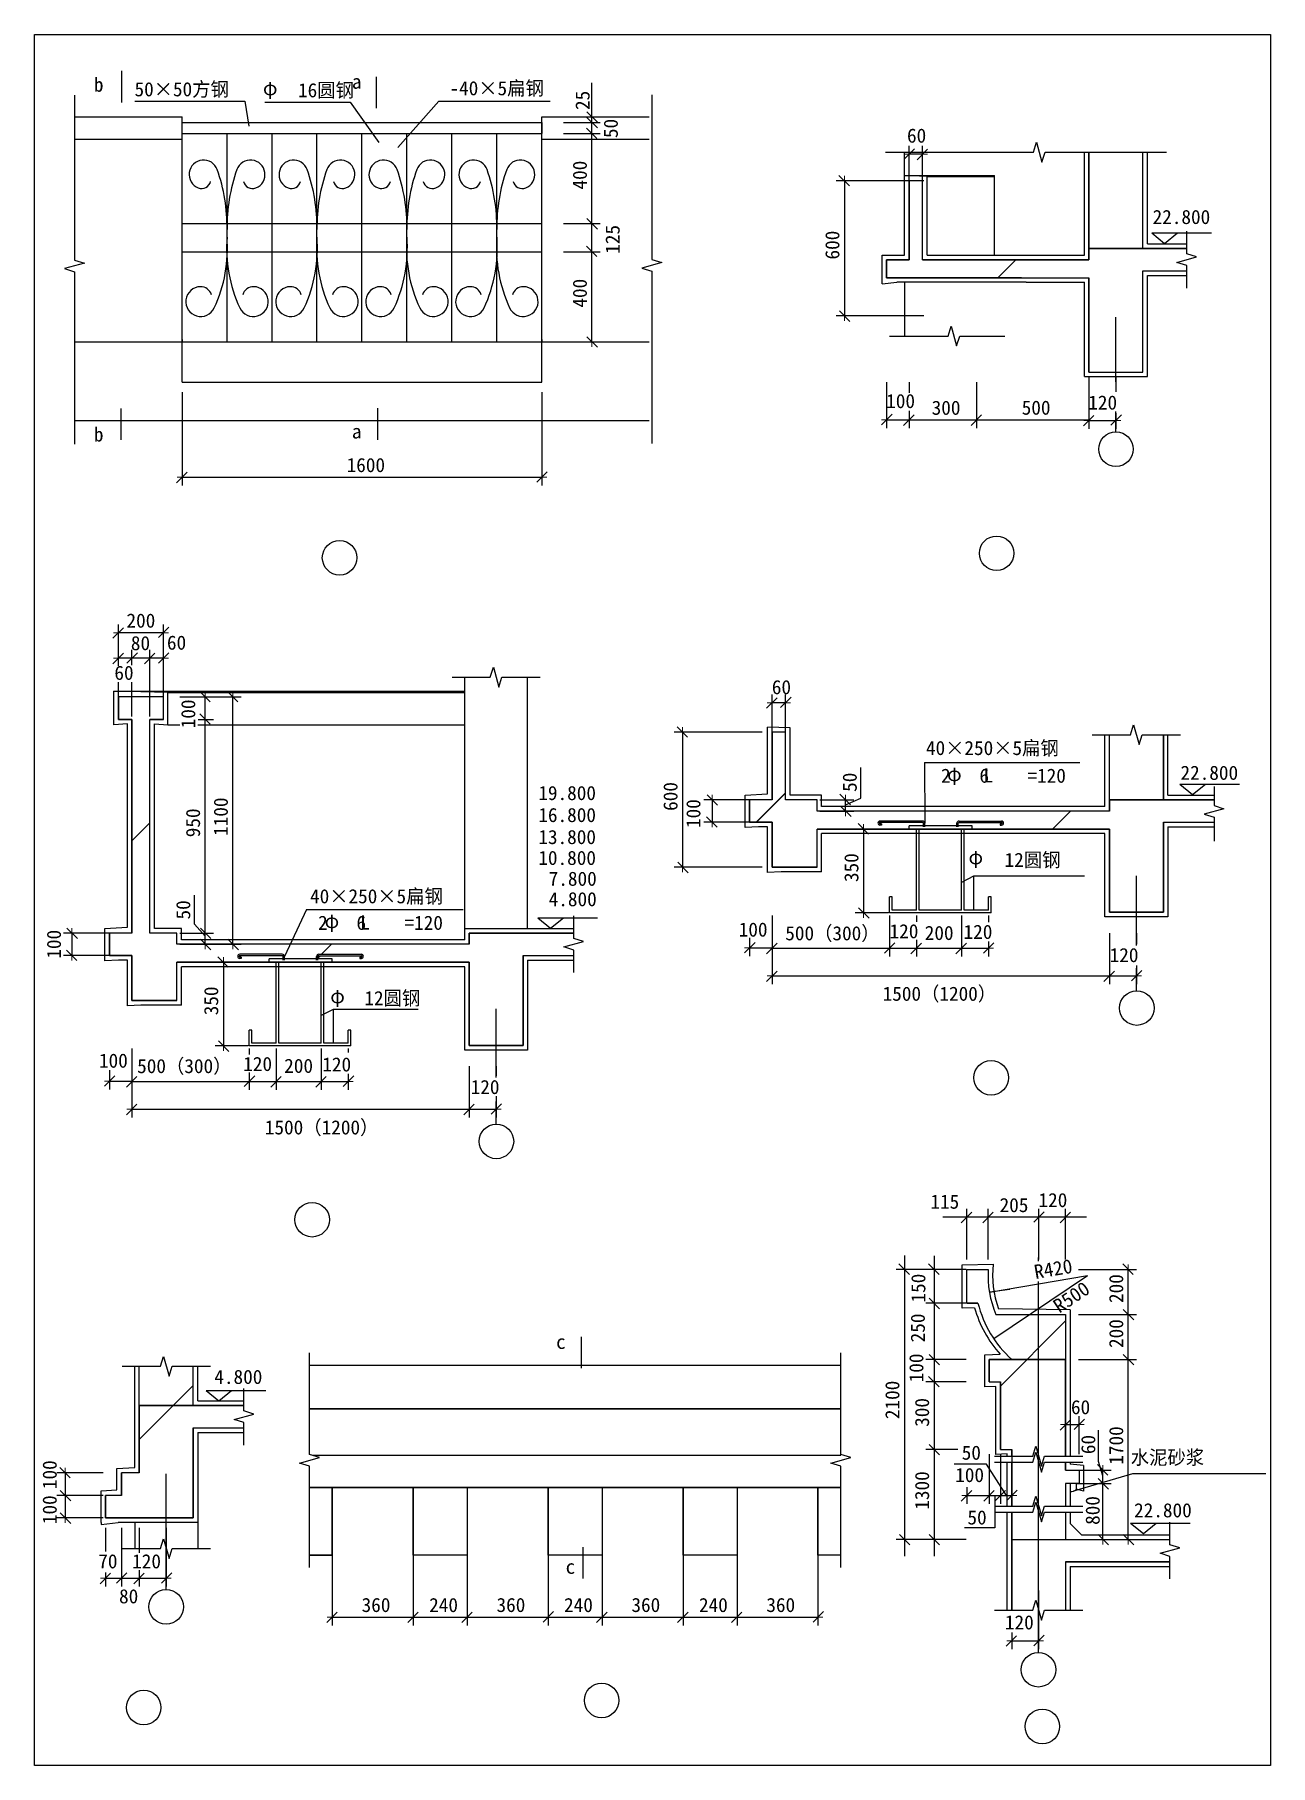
# Model space of a CAD drawing. Header units: metres. Extents: x 71037 to 108135, y -8335 to 43599.
import ezdxf

# ---------------------------------------------------------------- set-up
doc = ezdxf.new("R2010")
doc.units = ezdxf.units.M
for name, color, linetype in [('OTHER', 7, 'Continuous'), ('PUB_DIM', 3, 'Continuous'), ('Q', 4, 'Continuous')]:
    doc.layers.add(name, color=color, linetype=linetype)
pattern_1 = [(45, (0, 0), (-4546.03, 4546.03), [])]

msp = doc.modelspace()

# ---------------------------------------------------------------- texts
at = {"layer": 'PUB_DIM'}
for s, p in [('50×50方钢', (74036.41, 41748.46)), ('   16圆钢', (78079.73, 41718.76)), ('-40×5扁钢', (83491.29, 41779.47)), ('60', (97226.08, 40357.96)), ('100', (96601.26, 32392.24)), ('120', (102667.37, 32347.05)), ('300', (97965.94, 32191.73)), ('500', (100669.28, 32194.33)), ('1600', (80403.73, 30472.41)), ('200', (73795.06, 25805.08)), ('80', (73927.28, 25128.4)), ('60', (75010.32, 25143.86)), ('60', (73431.98, 24238.06)), ('60', (93167.93, 23808.07)), ('40×250×5扁钢', (97795.85, 21981.54)), ('2   6    =120', (98246.16, 21150.7)), ('L', (99522.58, 21158.85)), ('   12圆钢', (99289.65, 18624.51)), ('40×250×5扁钢', (79306.12, 17533.18)), ('2   6    =120', (79545.67, 16736.97)), ('L', (80811, 16745.71)), ('100', (92174.71, 16533.62)), ('500（300）', (93571.47, 16422.92)), ('120', (96702.74, 16483.25)), ('200', (97759, 16433.18)), ('120', (98923.75, 16464.64)), ('120', (103309.12, 15768.16)), ('1500（1200）', (96493.91, 14608.54)), ('   12圆钢', (80071.08, 14475.46)), ('100', (72969.75, 12600.45)), ('500（300）', (74115.53, 12437.44)), ('120', (77300.3, 12501.21)), ('200', (78530.04, 12444.85)), ('120', (79674.15, 12486.38)), ('120', (84127.49, 11809.04)), ('1500（1200）', (77948.49, 10597.68)), ('115', (97927.96, 8368.66)), ('205', (100005.29, 8267.14)), ('60', (102148.44, 2202.68)), ('50', (98868.61, 837.45)), ('水泥砂浆', (103941.89, 695.94)), ('100', (98672.98, 166.6)), ('50', (99040.13, -1106.9)), ('70', (72948.31, -2422.43)), ('120', (73965.81, -2422.43)), ('80', (73572.33, -3472.11)), ('360', (80853.47, -3732.36)), ('240', (82881.84, -3734.09)), ('360', (84903.28, -3732.36)), ('240', (86931.65, -3734.09)), ('360', (88953.08, -3732.36)), ('240', (90981.46, -3734.09)), ('360', (93002.89, -3732.36)), ('120', (100165.13, -4254.46))]:
    msp.add_text(s, height=424).set_placement(p)
for s, rotation, p in [('25', 90, (87697.87, 41337.84)), ('50', 90, (88544.46, 40495.18)), ('400', 90, (87615.61, 38950.77)), ('125', 90, (88599.44, 37023.7)), ('600', 90, (95195.56, 36850.79)), ('400', 90, (87615.61, 35407.19)), ('100', 90, (75859.56, 22784.47)), ('50', 90, (95716.84, 20876.72)), ('600', 90, (90336.64, 20306.11)), ('950', 90, (76003.15, 19514.91)), ('1100', 90, (76837.84, 19555.33)), ('100', 90, (91023.92, 19792.34)), ('350', 90, (95767.42, 18170.62)), ('50', 90, (75710.23, 17046.91)), ('100', 90, (71828.26, 15871.98)), ('350', 90, (76548.86, 14172.45)), ('120', 360, (101173.13, 8416.37)), ('150', 90, (97777.09, 5553.9)), ('200', 90, (103716.29, 5539.47)), ('250', 90, (97761.61, 4358.27)), ('200', 90, (103716.29, 4189.53)), ('100', 90, (97716.92, 3158.87)), ('2100', 90, (96996.63, 2054.5)), ('300', 90, (97888.68, 1823.67)), ('1700', 90, (103716.29, 686.37)), ('60', 90, (102878.08, 1004.16)), ('100', 90, (71700.07, -45.93)), ('1300', 90, (97888.68, -663.57)), ('100', 90, (71700.07, -1096.67)), ('800', 90, (103009.25, -1118.75))]:
    msp.add_text(s, height=424, rotation=rotation).set_placement(p)
for s, p in [('b', (72817.15, 41885.87)), ('a', (80562.55, 41976.55)), ('22.800', (104598.21, 37916.26)), ('b', (72817.15, 31389.77)), ('a', (80562.55, 31480.45)), ('22.800', (105435.47, 21238.26)), ('19.800', (86158.58, 20630.65)), ('16.800', (86158.58, 19971.51)), ('13.800', (86158.58, 19310.63)), ('10.800', (86158.58, 18684.54)), ('7.800', (86469.84, 18059.39)), ('4.800', (86469.84, 17445.16)), ('c', (86691.77, 4161.92)), ('4.800', (76431.94, 3111.65)), ('22.800', (104043.34, -891.4)), ('c', (86977.71, -2586.24))]:
    msp.add_text(s, height=424, dxfattribs=at).set_placement(p)
for s, rotation, p in [('R420', 9.57, (101082.25, 6258.73)), ('R500', 33.84, (101799.52, 5220.62))]:
    msp.add_text(s, height=424, rotation=rotation, dxfattribs=at).set_placement(p)
at = {"layer": 'Q'}
for p in [(77891.49, 41780.75), (98430, 21199.59), (99072.76, 18705.54), (79743.03, 16790.14), (79912.79, 14535.04)]:
    msp.add_text('φ', height=424, dxfattribs=at).set_placement(p)

# ---------------------------------------------------------------- blocks, each defined once
blk = doc.blocks.new('_DIMX')
at = {"lineweight": 15}
blk.add_line((-150, 0), (150, 0), dxfattribs=at)
blk.add_lwpolyline([(-149.21, -148.17), (164.33, 165.67)])

# ---------------------------------------------------------------- hatches: boundary and pattern name
h = msp.add_hatch()
h.set_pattern_fill('AN33C', scale=2024.9)
h.set_pattern_definition(pattern_1)
h.paths.add_polyline_path([(104308.7, 36508.78), (105622.44, 36508.78), (105622.44, 36670.77), (105325.45, 36765.27), (105919.42, 36927.26), (105622.44, 37021.76), (105622.44, 37183.75), (102688.77, 37183.75), (102688.77, 36846.26), (97694.01, 36846.26), (97694.01, 39208.65), (97289.03, 39208.65), (97289.03, 36846.26), (96614.06, 36846.26), (96614.06, 36306.29), (99313.93, 36306.29), (100663.87, 36306.29), (102688.77, 36306.29), (102688.77, 33471.42), (104308.7, 33471.42)])
h = msp.add_hatch()
h.set_pattern_fill('ANSI31', scale=5400)
h.paths.add_polyline_path([(102688.77, 33471.42), (104308.7, 33471.42), (104308.7, 36508.78), (105622.44, 36508.78), (105622.44, 36670.77), (105325.45, 36765.27), (105919.42, 36927.26), (105622.44, 37021.76), (105622.44, 37183.75), (102688.77, 37183.75), (102688.77, 36846.26), (97694.01, 36846.26), (97694.01, 39208.65), (97289.03, 39208.65), (97289.03, 36846.26), (96614.06, 36846.26), (96614.06, 36306.29), (99313.93, 36306.29), (100663.87, 36306.29), (102688.77, 36306.29)])
h = msp.add_hatch()
h.set_pattern_fill('AN33C', scale=2024.9)
h.set_pattern_definition(pattern_1)
h.paths.add_polyline_path([(75307.85, 16303.41), (75307.85, 16640.89), (74497.89, 16640.89), (74497.89, 23053.09), (74902.87, 23053.09), (74902.87, 23728.06), (73552.93, 23728.06), (73552.93, 23053.09), (73957.91, 23053.09), (73957.91, 16640.89), (73282.95, 16640.89), (73282.95, 15965.93), (73957.91, 15965.93), (73957.91, 14615.99), (75307.85, 14615.99), (75307.85, 15763.44), (78073.66, 15763.44), (78073.66, 15862.29), (78498.18, 15862.29), (78498.18, 15934.85, 0.41), (78471.19, 15961.85), (77194.85, 15961.85, 1), (77194.85, 15921.35), (77240.84, 15921.35), (77240.84, 15880.85), (77194.85, 15880.85, -1), (77194.85, 16002.34), (78471.19, 16002.34, -0.41), (78538.68, 15934.85), (78798.37, 16303.41)])
h.paths.add_polyline_path([(84082.43, 15763.44), (84082.43, 13266.05), (85702.36, 13266.05), (85702.36, 15965.93), (87220.11, 15965.93), (87220.11, 16127.92), (86923.13, 16222.41), (87517.1, 16384.41), (87220.11, 16478.9), (87220.11, 16640.89), (84082.43, 16640.89), (84082.43, 16303.41), (78798.37, 16303.41), (78538.68, 15934.85), (78538.68, 15862.29), (79502.95, 15862.29), (79502.95, 15934.85, -0.41), (79570.44, 16002.34), (80846.77, 16002.34, -1), (80846.77, 15880.85), (80800.79, 15880.85), (80800.79, 15921.35), (80846.77, 15921.35, 1), (80846.77, 15961.85), (79570.44, 15961.85, 0.41), (79543.44, 15934.85), (79543.44, 15862.29), (79967.97, 15862.29), (79967.97, 15763.44)])
h = msp.add_hatch()
h.set_pattern_fill('ANSI31', scale=5400)
h.paths.add_polyline_path([(84082.43, 16640.89), (84082.43, 16303.41), (78798.37, 16303.41), (78538.68, 15934.85), (78538.68, 15862.29), (79502.95, 15862.29), (79502.95, 15934.85, -0.41), (79570.44, 16002.34), (80846.77, 16002.34, -1), (80846.77, 15880.85), (80800.79, 15880.85), (80800.79, 15921.35), (80846.77, 15921.35, 1), (80846.77, 15961.85), (79570.44, 15961.85, 0.41), (79543.44, 15934.85), (79543.44, 15862.29), (79967.97, 15862.29), (79967.97, 15763.44), (84082.43, 15763.44), (84082.43, 13266.05), (85702.36, 13266.05), (85702.36, 15965.93), (87220.11, 15965.93), (87220.11, 16127.92), (86923.13, 16222.41), (87517.1, 16384.41), (87220.11, 16478.9), (87220.11, 16640.89)])
h.paths.add_polyline_path([(78073.66, 15763.44), (78073.66, 15862.29), (78498.18, 15862.29), (78498.18, 15934.85, 0.41), (78471.19, 15961.85), (77194.85, 15961.85, 1), (77194.85, 15921.35), (77240.84, 15921.35), (77240.84, 15880.85), (77194.85, 15880.85, -1), (77194.85, 16002.34), (78471.19, 16002.34, -0.41), (78538.68, 15934.85), (78798.37, 16303.41), (75307.85, 16303.41), (75307.85, 16640.89), (74497.89, 16640.89), (74497.89, 23053.09), (74902.87, 23053.09), (74902.87, 23728.06), (73552.93, 23728.06), (73552.93, 23053.09), (73957.91, 23053.09), (73957.91, 16640.89), (73282.95, 16640.89), (73282.95, 15965.93), (73957.91, 15965.93), (73957.91, 14615.99), (75307.85, 14615.99), (75307.85, 15763.44)])
h = msp.add_hatch()
h.set_pattern_fill('ANSI31', scale=5400)
h.paths.add_polyline_path([(104920.92, 22591.7), (104286.45, 22591.7), (104191.95, 22294.71), (104029.96, 22888.69), (103935.47, 22591.7), (103301, 22591.7), (103301, 20639.07), (104920.92, 20639.07)])
h = msp.add_hatch()
h.set_pattern_fill('ANSI31', scale=5400)
h.paths.add_polyline_path([(103301, 17264.23), (104920.92, 17264.23), (104920.92, 19964.1), (106438.67, 19964.1), (106438.67, 20126.09), (106141.69, 20220.59), (106735.66, 20382.58), (106438.67, 20477.08), (106438.67, 20639.07), (103301, 20639.07), (103301, 20301.58), (97575.12, 20301.58), (97757.24, 19933.02), (97757.24, 19860.46), (98721.51, 19860.46), (98721.51, 19933.02, -0.41), (98789, 20000.52), (100065.33, 20000.52, -1), (100065.33, 19879.02), (100019.35, 19879.02), (100019.35, 19919.52), (100065.33, 19919.52, 1), (100065.33, 19960.02), (98789, 19960.02, 0.41), (98762, 19933.02), (98762, 19860.46), (99186.53, 19860.46), (99186.53, 19761.61), (103301, 19761.61)])
h.paths.add_polyline_path([(94526.41, 20301.58), (94526.41, 20639.07), (93581.46, 20639.07), (93581.46, 22663.97), (93176.48, 22663.97), (93176.48, 20639.07), (92501.51, 20639.07), (92501.51, 19964.1), (93176.48, 19964.1), (93176.48, 18614.16), (94526.41, 18614.16), (94526.41, 19761.61), (97292.22, 19761.61), (97292.22, 19860.46), (97716.75, 19860.46), (97716.75, 19933.02, 0.41), (97689.75, 19960.02), (96413.42, 19960.02, 1), (96413.42, 19919.52), (96459.4, 19919.52), (96459.4, 19879.02), (96413.42, 19879.02, -1), (96413.42, 20000.52), (97689.75, 20000.52, -0.16), (97730.75, 19986.64), (97575.12, 20301.58)])
h = msp.add_hatch()
h.set_pattern_fill('AN33C', scale=2024.9)
h.set_pattern_definition(pattern_1)
h.paths.add_polyline_path([(97575.12, 20301.58), (97757.24, 19933.02), (97757.24, 19860.46), (98721.51, 19860.46), (98721.51, 19933.02, -0.41), (98789, 20000.52), (100065.33, 20000.52, -1), (100065.33, 19879.02), (100019.35, 19879.02), (100019.35, 19919.52), (100065.33, 19919.52, 1), (100065.33, 19960.02), (98789, 19960.02, 0.41), (98762, 19933.02), (98762, 19860.46), (99186.53, 19860.46), (99186.53, 19761.61), (103301, 19761.61), (103301, 17264.23), (104920.92, 17264.23), (104920.92, 19964.1), (106438.67, 19964.1), (106438.67, 20126.09), (106141.69, 20220.59), (106735.66, 20382.58), (106438.67, 20477.08), (106438.67, 20639.07), (103301, 20639.07), (103301, 20301.58)])
h.paths.add_polyline_path([(94526.41, 20301.58), (94526.41, 20639.07), (93581.46, 20639.07), (93581.46, 22663.97), (93176.48, 22663.97), (93176.48, 20639.07), (92501.51, 20639.07), (92501.51, 19964.1), (93176.48, 19964.1), (93176.48, 18614.16), (94526.41, 18614.16), (94526.41, 19761.61), (97292.22, 19761.61), (97292.22, 19860.46), (97716.75, 19860.46), (97716.75, 19933.02, 0.41), (97689.75, 19960.02), (96413.42, 19960.02, 1), (96413.42, 19919.52), (96459.4, 19919.52), (96459.4, 19879.02), (96413.42, 19879.02, -1), (96413.42, 20000.52), (97689.75, 20000.52, -0.16), (97730.75, 19986.64), (97575.12, 20301.58)])
h = msp.add_hatch()
h.set_pattern_fill('ANSI31', scale=5400)
h.paths.add_polyline_path([(101178.49, 5196.58), (100910.03, 5196.58), (99828.58, 4471.48, 0.06), (100368.53, 3846.64), (101178.49, 3846.64)])
h.paths.add_polyline_path([(101988.46, 5196.58), (101178.49, 5196.58), (101178.49, 3846.64), (101988.46, 3846.64)])
h.paths.add_polyline_path([(100910.03, 5196.58), (99894.97, 5196.58, -0.12), (99664.54, 6546.51), (99018.6, 6546.51), (99018.6, 5534.06), (99356.08, 5534.06, 0.09), (99828.58, 4471.48)])
h.paths.add_polyline_path([(101178.49, 3846.64), (100368.53, 3846.64), (99693.56, 3846.64), (99693.56, 3171.67), (100031.05, 3171.67), (100031.05, 1146.77), (100368.53, 1146.77), (100368.53, 943.92), (101003, 943.92), (101097.5, 1240.91), (101178.49, 943.92)])
h.paths.add_polyline_path([(101988.46, 3846.64), (101178.49, 3846.64), (101178.49, 943.92), (101259.49, 646.94), (101353.99, 943.92), (101988.46, 943.92)])
h.paths.add_polyline_path([(102393.44, 525.4), (101988.46, 525.4), (101988.46, 763.53), (101353.99, 763.53), (101259.49, 466.54), (101178.49, 763.53), (101178.49, -552.3), (101259.49, -849.29), (101353.99, -552.3), (101988.46, -552.3), (101988.46, 120.42), (102393.44, 120.42)])
h.paths.add_polyline_path([(101178.49, 763.53), (101097.5, 1060.51), (101003, 763.53), (100368.53, 763.53), (100368.53, -552.3), (101003, -552.3), (101097.5, -255.32), (101178.49, -552.3)])
h.paths.add_polyline_path([(101988.46, -732.7), (101353.99, -732.7), (101259.49, -1029.68), (101178.49, -732.7), (101178.49, -1553.1), (101988.46, -1553.1)])
h.paths.add_polyline_path([(101178.49, -732.7), (101097.5, -435.71), (101003, -732.7), (100368.53, -732.7), (100368.53, -1553.1), (101178.49, -1553.1)])
h.paths.add_polyline_path([(101178.49, -1553.1), (100368.53, -1553.1), (100368.53, -3677.86), (101003, -3677.86), (101097.5, -3380.87), (101178.49, -3677.86)])
h.paths.add_polyline_path([(105415.08, -1809.59), (105118.1, -1715.1), (105118.1, -1553.1), (101178.49, -1553.1), (101178.49, -3677.86), (101259.49, -3974.84), (101353.99, -3677.86), (101988.46, -3677.86), (101988.46, -2228.07), (105118.1, -2228.07), (105118.1, -2066.08), (104821.11, -1971.58)])
h = msp.add_hatch()
h.set_pattern_fill('AN33C', scale=2024.9)
h.set_pattern_definition(pattern_1)
h.paths.add_polyline_path([(99664.54, 6546.51), (99018.6, 6546.51), (99018.6, 5534.06), (99356.08, 5534.06, 0.09), (99828.58, 4471.48), (100910.03, 5196.58), (99894.97, 5196.58, -0.12)])
h.paths.add_polyline_path([(101178.49, 5196.58), (100910.03, 5196.58), (99828.58, 4471.48, 0.06), (100368.53, 3846.64), (101178.49, 3846.64)])
h.paths.add_polyline_path([(101988.46, 5196.58), (101178.49, 5196.58), (101178.49, 3846.64), (101988.46, 3846.64)])
h.paths.add_polyline_path([(101988.46, -2228.07), (105118.1, -2228.07), (105118.1, -2066.08), (104821.11, -1971.58), (105415.08, -1809.59), (105118.1, -1715.1), (105118.1, -1553.1), (101178.49, -1553.1), (101178.49, -3677.86), (101259.49, -3974.84), (101353.99, -3677.86), (101988.46, -3677.86)])
h.paths.add_polyline_path([(101178.49, -1553.1), (100368.53, -1553.1), (100368.53, -3677.86), (101003, -3677.86), (101097.5, -3380.87), (101178.49, -3677.86)])
h = msp.add_hatch()
h.set_pattern_fill('ANSI31', scale=5400)
h.paths.add_polyline_path([(75800.91, -910.64), (75800.91, 1789.23), (77321.09, 1789.23), (77321.09, 1951.23), (77024.1, 2045.72), (77618.07, 2207.71), (77321.09, 2302.21), (77321.09, 2464.2), (74180.99, 2464.2), (74180.99, 439.3), (73641.02, 439.3), (73641.02, -235.67), (73168.54, -235.67), (73168.54, -910.64)])
h.paths.add_polyline_path([(75800.91, 2464.2), (75800.91, 3641.13), (75166.44, 3641.13), (75071.95, 3344.15), (74909.96, 3938.12), (74815.46, 3641.13), (74180.99, 3641.13), (74180.99, 2464.2)])
h = msp.add_hatch()
h.set_pattern_fill('AN33C', scale=2024.9)
h.set_pattern_definition(pattern_1)
h.paths.add_polyline_path([(75800.91, 1789.23), (77321.09, 1789.23), (77321.09, 1951.23), (77024.1, 2045.72), (77618.07, 2207.71), (77321.09, 2302.21), (77321.09, 2464.2), (74180.99, 2464.2), (74180.99, 439.3), (73641.02, 439.3), (73641.02, -235.67), (73168.54, -235.67), (73168.54, -910.64), (75800.91, -910.64)])

# ---------------------------------------------------------------- linework, layer by layer
for p, q in [((74046.92, 41602.27), (77346.2, 41602.27)), ((77346.2, 41602.27), (77468.82, 40851.77)), ((77947.12, 41572.58), (80506.66, 41572.58)), ((80506.66, 41572.58), (81370.71, 40360.21)), ((83167.38, 41602.27), (81944.08, 40211.84)), ((83167.38, 41602.27), (86516.07, 41602.27)), ((72243.3, 41135.55), (75464.39, 41135.55)), ((75464.39, 34385.87), (75464.39, 41135.55)), ((86263.88, 41135.55), (89484.97, 41135.55)), ((86263.88, 34385.87), (86263.88, 41135.55)), ((75464.39, 40966.8), (86263.88, 40966.8)), ((75464.39, 40629.32), (86263.88, 40629.32)), ((76814.32, 34385.87), (76814.32, 40629.32)), ((78164.26, 34385.87), (78164.26, 40629.32)), ((79514.2, 34385.87), (79514.2, 40629.32)), ((80864.13, 34385.87), (80864.13, 40629.32)), ((82214.07, 34385.87), (82214.07, 40629.32)), ((83564, 34385.87), (83564, 40629.32)), ((84913.94, 34385.87), (84913.94, 40629.32)), ((86263.88, 40966.8), (86263.88, 40629.32)), ((72243.3, 40460.58), (75464.39, 40460.58)), ((86263.88, 40460.58), (89484.97, 40460.58)), ((97154.04, 39367.11), (97154.04, 40049.84)), ((102553.78, 36981.26), (102553.78, 40049.84)), ((102688.77, 37183.75), (102688.77, 40049.84)), ((102688.77, 40049.84), (102688.77, 37183.75)), ((104308.7, 37183.75), (104308.7, 40049.84)), ((104308.7, 37183.75), (104308.7, 40049.84)), ((104443.69, 37318.74), (104443.69, 40049.84)), ((97154.04, 39367.11), (99853.91, 39367.11)), ((97829, 39343.65), (97154.04, 39367.11)), ((97154.04, 36981.26), (97154.04, 39367.11)), ((97694.01, 39208.65), (97289.03, 39208.65)), ((97289.03, 36846.26), (97289.03, 39208.65)), ((97694.01, 39208.65), (97289.03, 39208.65)), ((97289.03, 39208.65), (97289.03, 36846.26)), ((97694.01, 36846.26), (97694.01, 39208.65)), ((97694.01, 36846.26), (97694.01, 39208.65)), ((97829, 39343.65), (99853.91, 39343.65)), ((97829, 36981.26), (97829, 39343.65)), ((99853.91, 36981.26), (99853.91, 39367.11)), ((75464.39, 37929.45), (86263.88, 37929.45)), ((75464.39, 37085.74), (86263.88, 37085.74)), ((96479.07, 36981.26), (97154.04, 36981.26)), ((96479.07, 36120.51), (96479.07, 36981.26)), ((97829, 36981.26), (102553.78, 36981.26)), ((102553.78, 36981.26), (102553.78, 37183.75)), ((102688.77, 36846.26), (102688.77, 37183.75)), ((102688.77, 37183.75), (105622.44, 37183.75)), ((105622.44, 37183.75), (102688.77, 37183.75)), ((102688.77, 37183.75), (102688.77, 36846.26)), ((104443.69, 37318.74), (105622.44, 37318.74)), ((96614.06, 36846.26), (97289.03, 36846.26)), ((96614.06, 36306.29), (96614.06, 36846.26)), ((97289.03, 36846.26), (96614.06, 36846.26)), ((96614.06, 36846.26), (96614.06, 36306.29)), ((97694.01, 36846.26), (102688.77, 36846.26)), ((102688.77, 36846.26), (97694.01, 36846.26)), ((104308.7, 36508.78), (105622.44, 36508.78)), ((104308.7, 33471.42), (104308.7, 36508.78)), ((104308.7, 33471.42), (104308.7, 36508.78)), ((104308.7, 36508.78), (105622.44, 36508.78)), ((104443.69, 36373.79), (105622.44, 36373.79)), ((104443.69, 33336.43), (104443.69, 36373.79)), ((96479.07, 36120.51), (96924.38, 36171.3)), ((99313.93, 36306.29), (96614.06, 36306.29)), ((96614.06, 36306.29), (99313.93, 36306.29)), ((100798.86, 36171.3), (96924.38, 36171.3)), ((97154.04, 36171.3), (97154.04, 36121.37)), ((97154.04, 36121.37), (97154.04, 34570.14)), ((100663.87, 36306.29), (99313.93, 36306.29)), ((99313.93, 36306.29), (99313.93, 36306.29)), ((99313.93, 36306.29), (100663.87, 36306.29)), ((100663.87, 36306.29), (100663.87, 36306.29)), ((100663.87, 36306.29), (102688.77, 36306.29)), ((100663.87, 36306.29), (100663.87, 36306.29)), ((100663.87, 36306.29), (102688.77, 36306.29)), ((100798.86, 36171.3), (100798.86, 36171.3)), ((100798.86, 36171.3), (102553.78, 36171.3)), ((102553.78, 33336.43), (102553.78, 36171.3)), ((102688.77, 33471.42), (102688.77, 36306.29)), ((102688.77, 36306.29), (102688.77, 33471.42)), ((103498.74, 33180.63), (103498.74, 35119.38)), ((72243.3, 34385.87), (89484.97, 34385.87)), ((75464.39, 34448.24), (75464.39, 34385.87)), ((75464.39, 33170.92), (75464.39, 34385.87)), ((86263.88, 34448.24), (86263.88, 34385.87)), ((86263.88, 33170.92), (86263.88, 34385.87)), ((102553.78, 33336.43), (104443.69, 33336.43)), ((102688.77, 33471.42), (104308.7, 33471.42)), ((102688.77, 33471.42), (104308.7, 33471.42)), ((75464.39, 33170.92), (86263.88, 33170.92)), ((103498.74, 31667.53), (103498.74, 32295.25)), ((72243.3, 32023.48), (89484.97, 32023.48)), ((73417.94, 23895.58), (83947.44, 23895.58)), ((75037.86, 23863.05), (73417.94, 23895.58)), ((73417.94, 22892.54), (73417.94, 23895.58)), ((83947.44, 16775.89), (83947.44, 24319.3)), ((85837.35, 16775.89), (85837.35, 24319.3)), ((73552.93, 23053.09), (73552.93, 23728.06)), ((74902.87, 23728.06), (73552.93, 23728.06)), ((74902.87, 23728.06), (73552.93, 23728.06)), ((73552.93, 23728.06), (73552.93, 23053.09)), ((74902.87, 23053.09), (74902.87, 23728.06)), ((74902.87, 23053.09), (74902.87, 23728.06)), ((75037.86, 22892.54), (75037.86, 23863.05)), ((75037.86, 23863.05), (83947.44, 23863.05)), ((73822.92, 22918.1), (73417.94, 22892.54)), ((73957.91, 23053.09), (73552.93, 23053.09)), ((73552.93, 23053.09), (73957.91, 23053.09)), ((73822.92, 16816.6), (73822.92, 22918.1)), ((73957.91, 16640.89), (73957.91, 23053.09)), ((73957.91, 23053.09), (73957.91, 16640.89)), ((74902.87, 23053.09), (74497.89, 23053.09)), ((74497.89, 16640.89), (74497.89, 23053.09)), ((74497.89, 16640.89), (74497.89, 23053.09)), ((74497.89, 23053.09), (74902.87, 23053.09)), ((74632.88, 22918.1), (75037.86, 22892.54)), ((74632.88, 16775.89), (74632.88, 22918.1)), ((75037.86, 22892.54), (75394.97, 22892.54)), ((75941.39, 22892.54), (83947.44, 22892.54)), ((93716.45, 22798.97), (93041.48, 22819.97)), ((93041.48, 20814.77), (93041.48, 22819.97)), ((93581.46, 22663.97), (93176.48, 22663.97)), ((93176.48, 20639.07), (93176.48, 22663.97)), ((93581.46, 22663.97), (93176.48, 22663.97)), ((93176.48, 22663.97), (93176.48, 20639.07)), ((93581.46, 20639.07), (93581.46, 22663.97)), ((93581.46, 20639.07), (93581.46, 22663.97)), ((93716.45, 20774.06), (93716.45, 22798.97)), ((103166, 20774.06), (103166, 22591.7)), ((103301, 20639.07), (103301, 22591.7)), ((103301, 20639.07), (103301, 22591.7)), ((104920.92, 20639.07), (104920.92, 22591.7)), ((104920.92, 22591.7), (104920.92, 20639.07)), ((105055.91, 20774.06), (105055.91, 22591.7)), ((95836.64, 20685.8), (95836.64, 21606.09)), ((97755.8, 21760.17), (102412.1, 21760.17)), ((97755.8, 21760.17), (97757.24, 19933.02)), ((92366.51, 20774.06), (93041.48, 20814.77)), ((92366.51, 19803.55), (92366.51, 20774.06)), ((94661.41, 20774.06), (93716.45, 20774.06)), ((94661.41, 20436.58), (94661.41, 20774.06)), ((103166, 20436.58), (103166, 20774.06)), ((105055.91, 20774.06), (106438.67, 20774.06)), ((93176.48, 20639.07), (92501.51, 20639.07)), ((92501.51, 19964.1), (92501.51, 20639.07)), ((93176.48, 20639.07), (92501.51, 20639.07)), ((92501.51, 20639.07), (92501.51, 19964.1)), ((94526.41, 20639.07), (93581.46, 20639.07)), ((94526.41, 20639.07), (93581.46, 20639.07)), ((94526.41, 20301.58), (94526.41, 20639.07)), ((94526.41, 20301.58), (94526.41, 20639.07)), ((103301, 20301.58), (94526.41, 20301.58)), ((103301, 20301.58), (94526.41, 20301.58)), ((103166, 20436.58), (94661.41, 20436.58)), ((95376.06, 20483.61), (95836.64, 20685.8)), ((103301, 20639.07), (104920.92, 20639.07)), ((103301, 20301.58), (103301, 20639.07)), ((106438.67, 20639.07), (103301, 20639.07)), ((103301, 20639.07), (103301, 20301.58)), ((104920.92, 20639.07), (106438.67, 20639.07)), ((92771.49, 19829.11), (92366.51, 19803.55)), ((93176.48, 19964.1), (92501.51, 19964.1)), ((92501.51, 19964.1), (93176.48, 19964.1)), ((93041.48, 19829.11), (92771.49, 19829.11)), ((93041.48, 18453.62), (93041.48, 19829.11)), ((93176.48, 18614.16), (93176.48, 19964.1)), ((93176.48, 19964.1), (93176.48, 18614.16)), ((103301, 19761.61), (94526.41, 19761.61)), ((94526.41, 18614.16), (94526.41, 19761.61)), ((94526.41, 18614.16), (94526.41, 19761.61)), ((94526.41, 19761.61), (103301, 19761.61)), ((97689.75, 20000.52), (96413.42, 20000.52)), ((97689.75, 19960.02), (96413.42, 19960.02)), ((96459.4, 19919.52), (96413.42, 19919.52)), ((96459.4, 19879.02), (96413.42, 19879.02)), ((96459.4, 19919.52), (96459.4, 19879.02)), ((99186.53, 19860.46), (97292.22, 19860.46)), ((97292.22, 19761.61), (97292.22, 19860.46)), ((97509.77, 17331.72), (97509.77, 19761.61)), ((97590.77, 17331.72), (97590.77, 19761.61)), ((97716.75, 19829.11), (97716.75, 19933.02)), ((97757.24, 19829.11), (97757.24, 19933.02)), ((98721.51, 19829.11), (98721.51, 19933.02)), ((98762, 19829.11), (98762, 19933.02)), ((98789, 20000.52), (100065.33, 20000.52)), ((98789, 19960.02), (100065.33, 19960.02)), ((98859.71, 17331.72), (98859.71, 19761.61)), ((98940.7, 17331.72), (98940.7, 19761.61)), ((99186.53, 19761.61), (99186.53, 19860.46)), ((100019.35, 19919.52), (100065.33, 19919.52)), ((100019.35, 19919.52), (100019.35, 19879.02)), ((100019.35, 19879.02), (100065.33, 19879.02)), ((103301, 17264.23), (103301, 19761.61)), ((103301, 19761.61), (103301, 17264.23)), ((104920.92, 19964.1), (106438.67, 19964.1)), ((104920.92, 19964.1), (104920.92, 17264.23)), ((104920.92, 17264.23), (104920.92, 19964.1)), ((104920.92, 19964.1), (106438.67, 19964.1)), ((105055.91, 19829.11), (106438.67, 19829.11)), ((105055.91, 19829.11), (105055.91, 17129.23)), ((103166, 19626.62), (94661.41, 19626.62)), ((94661.41, 18479.17), (94661.41, 19626.62)), ((103166, 17129.23), (103166, 19626.62)), ((93446.46, 18479.17), (93041.48, 18453.62)), ((94526.41, 18614.16), (93176.48, 18614.16)), ((93176.48, 18614.16), (94526.41, 18614.16)), ((94661.41, 18479.17), (93446.46, 18479.17)), ((99221.35, 18343.16), (98859.71, 18160.48)), ((102553.91, 18343.16), (99221.35, 18343.16)), ((99221.35, 18343.16), (99221.35, 17331.72)), ((104110.96, 16262.81), (104110.96, 18361.15)), ((75836.39, 16903.86), (75836.39, 17778.15)), ((96780.8, 17723.21), (96699.81, 17723.21)), ((96699.81, 17250.73), (96699.81, 17723.21)), ((96780.8, 17331.72), (96780.8, 17723.21)), ((99750.66, 17723.21), (99669.67, 17723.21)), ((99669.67, 17331.72), (99669.67, 17723.21)), ((99750.66, 17250.73), (99750.66, 17723.21)), ((79201.99, 17347.99), (78538.68, 15934.85)), ((79201.99, 17347.99), (83898.5, 17347.99)), ((99750.66, 17250.73), (96699.81, 17250.73)), ((97509.77, 17331.72), (96780.8, 17331.72)), ((98859.71, 17331.72), (97590.77, 17331.72)), ((99669.67, 17331.72), (98940.7, 17331.72)), ((104920.92, 17264.23), (103301, 17264.23)), ((103301, 17264.23), (104920.92, 17264.23)), ((73147.95, 16775.89), (73822.92, 16816.6)), ((73147.95, 15805.38), (73147.95, 16775.89)), ((73957.91, 16640.89), (73282.95, 16640.89)), ((73282.95, 15965.93), (73282.95, 16640.89)), ((73957.91, 16640.89), (73282.95, 16640.89)), ((73282.95, 16640.89), (73282.95, 15965.93)), ((75307.85, 16640.89), (74497.89, 16640.89)), ((75307.85, 16640.89), (74497.89, 16640.89)), ((75442.84, 16775.89), (74632.88, 16775.89)), ((75307.85, 16303.41), (75307.85, 16640.89)), ((75307.85, 16303.41), (75307.85, 16640.89)), ((75442.84, 16438.4), (75442.84, 16775.89)), ((76156.15, 16542.37), (75836.39, 16903.86)), ((83947.44, 16775.89), (85702.36, 16775.89)), ((83947.44, 16438.4), (83947.44, 16775.89)), ((84082.43, 16640.89), (85702.36, 16640.89)), ((84082.43, 16303.41), (84082.43, 16640.89)), ((87220.11, 16640.89), (84082.43, 16640.89)), ((84082.43, 16640.89), (84082.43, 16303.41)), ((85702.36, 16775.89), (87220.11, 16775.89)), ((85702.36, 16640.89), (87220.11, 16640.89)), ((105055.91, 17129.23), (103166, 17129.23)), ((84082.43, 16303.41), (75307.85, 16303.41)), ((84082.43, 16303.41), (75307.85, 16303.41)), ((83947.44, 16438.4), (75442.84, 16438.4)), ((73552.93, 15830.93), (73147.95, 15805.38)), ((73957.91, 15965.93), (73282.95, 15965.93)), ((73282.95, 15965.93), (73957.91, 15965.93)), ((73822.92, 15830.93), (73552.93, 15830.93)), ((73822.92, 14455.44), (73822.92, 15830.93)), ((73957.91, 14615.99), (73957.91, 15965.93)), ((73957.91, 15965.93), (73957.91, 14615.99)), ((75307.85, 14615.99), (75307.85, 15763.44)), ((84082.43, 15763.44), (75307.85, 15763.44)), ((75307.85, 14615.99), (75307.85, 15763.44)), ((75307.85, 15763.44), (84082.43, 15763.44)), ((75442.84, 14481), (75442.84, 15628.44)), ((83947.44, 15628.44), (75442.84, 15628.44)), ((78471.19, 16002.34), (77194.85, 16002.34)), ((78471.19, 15961.85), (77194.85, 15961.85)), ((77240.84, 15921.35), (77194.85, 15921.35)), ((77240.84, 15880.85), (77194.85, 15880.85)), ((77240.84, 15921.35), (77240.84, 15880.85)), ((78073.66, 15763.44), (78073.66, 15862.29)), ((79967.97, 15862.29), (78073.66, 15862.29)), ((78291.21, 13333.55), (78291.21, 15763.44)), ((78372.2, 13333.55), (78372.2, 15763.44)), ((78498.18, 15830.93), (78498.18, 15934.85)), ((78538.68, 15830.93), (78538.68, 15934.85)), ((79502.95, 15830.93), (79502.95, 15934.85)), ((79543.44, 15830.93), (79543.44, 15934.85)), ((79570.44, 16002.34), (80846.77, 16002.34)), ((79570.44, 15961.85), (80846.77, 15961.85)), ((79641.14, 13333.55), (79641.14, 15763.44)), ((79722.14, 13333.55), (79722.14, 15763.44)), ((79967.97, 15763.44), (79967.97, 15862.29)), ((80800.79, 15921.35), (80846.77, 15921.35)), ((80800.79, 15921.35), (80800.79, 15880.85)), ((80800.79, 15880.85), (80846.77, 15880.85)), ((83947.44, 13131.06), (83947.44, 15628.44)), ((84082.43, 13266.05), (84082.43, 15763.44)), ((84082.43, 15763.44), (84082.43, 13266.05)), ((85702.36, 15965.93), (87220.11, 15965.93)), ((85702.36, 15965.93), (85702.36, 13266.05)), ((85702.36, 13266.05), (85702.36, 15965.93)), ((85702.36, 15965.93), (87220.11, 15965.93)), ((85837.35, 15830.93), (87220.11, 15830.93)), ((85837.35, 15830.93), (85837.35, 13131.06)), ((104110.96, 14909.29), (104110.96, 15590.73)), ((75307.85, 14615.99), (73957.91, 14615.99)), ((73957.91, 14615.99), (75307.85, 14615.99)), ((74227.9, 14481), (73822.92, 14455.44)), ((75442.84, 14481), (74227.9, 14481)), ((80002.79, 14344.99), (79641.14, 14162.3)), ((80002.79, 14344.99), (80002.79, 13333.55)), ((82551.8, 14344.99), (80002.79, 14344.99)), ((84892.4, 12303.59), (84892.4, 14362.98)), ((77562.24, 13725.03), (77481.25, 13725.03)), ((77481.25, 13252.56), (77481.25, 13725.03)), ((77562.24, 13333.55), (77562.24, 13725.03)), ((80532.1, 13725.03), (80451.11, 13725.03)), ((80451.11, 13333.55), (80451.11, 13725.03)), ((80532.1, 13252.56), (80532.1, 13725.03)), ((80532.1, 13252.56), (77481.25, 13252.56)), ((78291.21, 13333.55), (77562.24, 13333.55)), ((79641.14, 13333.55), (78372.2, 13333.55)), ((80451.11, 13333.55), (79722.14, 13333.55)), ((85837.35, 13131.06), (83947.44, 13131.06)), ((85702.36, 13266.05), (84082.43, 13266.05)), ((84082.43, 13266.05), (85702.36, 13266.05)), ((84892.4, 10911.12), (84892.4, 11583.71)), ((101178.49, 6790.4), (101178.49, 6909.29)), ((98883.6, 6681.51), (99815.01, 6708.44)), ((98883.6, 5384.62), (98883.6, 6681.51)), ((99018.6, 6546.51), (99664.54, 6546.51)), ((99018.6, 5534.06), (99018.6, 6546.51)), ((99018.6, 5534.06), (99018.6, 6546.51)), ((99018.6, 6546.51), (99664.54, 6546.51)), ((101178.49, -4933.96), (101178.49, 6181.85)), ((99252.44, 5399.07), (98883.6, 5384.62)), ((99018.6, 5534.06), (99356.08, 5534.06)), ((99356.08, 5534.06), (99018.6, 5534.06)), ((99894.97, 5196.58), (101988.46, 5196.58)), ((99894.97, 5196.58), (101988.46, 5196.58)), ((102123.45, 5331.57), (99974.07, 5362.78)), ((101988.46, 5196.58), (101988.46, 3846.64)), ((101988.46, 5196.58), (101988.46, 3846.64)), ((102123.45, 5331.57), (102123.45, 943.92)), ((74046, 607.71), (74046, 3641.13)), ((74180.99, 2464.2), (74180.99, 3641.13)), ((74180.99, 2464.2), (74180.99, 3641.13)), ((75800.91, 2464.2), (75800.91, 3641.13)), ((75800.91, 2464.2), (75800.91, 3641.13)), ((75935.91, 2599.2), (75935.91, 3641.13)), ((95238.01, 3661.87), (79289.45, 3661.87)), ((95238.01, 3661.87), (79289.45, 3661.87)), ((99558.57, 3981.63), (100024.88, 4000.4)), ((99558.57, 3021.07), (99558.57, 3981.63)), ((99693.56, 3846.64), (100368.53, 3846.64)), ((99693.56, 3171.67), (99693.56, 3846.64)), ((100368.53, 3846.64), (99693.56, 3846.64)), ((99693.56, 3846.64), (99693.56, 3171.67)), ((100368.53, 3846.64), (101988.46, 3846.64)), ((101988.46, 3846.64), (100368.53, 3846.64)), ((101988.46, 3846.64), (101988.46, 943.92)), ((101988.46, 943.92), (101988.46, 3846.64)), ((99693.56, 3171.67), (100031.05, 3171.67)), ((99693.56, 3171.67), (100031.05, 3171.67)), ((100031.05, 1146.77), (100031.05, 3171.67)), ((100031.05, 3171.67), (100031.05, 1146.77)), ((75935.91, 2599.2), (77321.09, 2599.2)), ((99896.05, 3036.68), (99558.57, 3021.07)), ((99896.05, 996.65), (99896.05, 3036.68)), ((74180.99, 2464.2), (75800.91, 2464.2)), ((74180.99, 439.3), (74180.99, 2464.2)), ((77321.09, 2464.2), (74180.99, 2464.2)), ((74180.99, 2464.2), (74180.99, 439.3)), ((75800.91, 2464.2), (77321.09, 2464.2)), ((95238.01, 2364.99), (79289.45, 2364.99)), ((79289.45, 2364.99), (95238.01, 2364.99)), ((75800.91, 1789.23), (77321.09, 1789.23)), ((75800.91, 1789.23), (75800.91, -910.64)), ((75800.91, -910.64), (75800.91, 1789.23)), ((75800.91, 1789.23), (77321.09, 1789.23)), ((75935.91, 1654.24), (77321.09, 1654.24)), ((75935.91, 1654.24), (75935.91, -1045.63)), ((102974.66, 780.77), (102974.66, 1726.85)), ((100031.05, 1146.77), (100368.53, 1146.77)), ((100031.05, 1146.77), (100368.53, 1146.77)), ((100368.53, 943.92), (100368.53, 1146.77)), ((100368.53, 1146.77), (100368.53, 943.92)), ((73506.02, 574.29), (74046, 607.71)), ((73506.02, -62.48), (73506.02, 574.29)), ((95238.01, 962), (79392.97, 962)), ((95238.01, 962), (79392.97, 962)), ((99614.6, 702.78), (98640.92, 702.78)), ((100208.15, -236.68), (99614.6, 702.78)), ((100233.54, 1011.77), (99896.05, 996.65)), ((100233.54, 943.92), (100233.54, 1011.77)), ((100233.54, -552.3), (100233.54, 763.53)), ((100368.53, -552.3), (100368.53, 763.53)), ((100368.53, 763.53), (100368.53, -552.3)), ((101988.46, 763.53), (101988.46, 525.4)), ((101988.46, 525.4), (101988.46, 763.53)), ((101988.46, 525.4), (102393.44, 525.4)), ((101988.46, 525.4), (102393.44, 525.4)), ((102123.45, 763.53), (102123.45, 701.13)), ((102528.43, 660.39), (102123.45, 701.13)), ((102393.44, 525.4), (102393.44, 120.42)), ((102393.44, 525.4), (102393.44, 120.42)), ((102528.43, 660.39), (102528.43, -102.16)), ((103107.66, 355.56), (102974.66, 780.77)), ((74180.99, 439.3), (73641.02, 439.3)), ((73641.02, -235.67), (73641.02, 439.3)), ((74180.99, 439.3), (73641.02, 439.3)), ((73641.02, 439.3), (73641.02, -235.67)), ((74990.95, -3042.39), (74990.95, 409.47)), ((95238.01, 1.44), (79289.45, 1.44)), ((79300.76, 1.44), (95238.01, 1.44)), ((79974.07, 1.44), (79974.07, -2022.98)), ((79974.07, -2022.98), (79974.07, 1.44)), ((82403.96, 1.44), (82403.96, -2022.98)), ((82403.96, -2022.98), (82403.96, 1.44)), ((84023.88, 1.44), (84023.88, -2022.98)), ((84023.88, 1.44), (84023.88, -2022.98)), ((86453.77, 1.44), (86453.77, -2022.98)), ((86453.77, -2022.98), (86453.77, 1.44)), ((88073.69, 1.44), (88073.69, -2022.98)), ((88073.69, 1.44), (88073.69, -2022.98)), ((90503.57, 1.44), (90503.57, -2022.98)), ((90503.57, -2022.98), (90503.57, 1.44)), ((92123.5, 1.44), (92123.5, -2022.98)), ((92123.5, 1.44), (92123.5, -2022.98)), ((94553.38, 1.44), (94553.38, -2022.98)), ((94553.38, -2022.98), (94553.38, 1.44)), ((102393.44, 120.42), (101988.46, 120.42)), ((101988.46, 120.42), (101988.46, -552.3)), ((102393.44, 120.42), (101988.46, 120.42)), ((101988.46, 120.42), (101988.46, -552.3)), ((102123.45, 120.42), (102123.45, -552.3)), ((103999.3, 408.77), (102227.44, -108.73)), ((102310.35, -45.79), (102310.35, 120.42)), ((107996.21, 408.77), (103999.3, 408.77)), ((73033.54, -100.68), (73506.02, -62.48)), ((73033.54, -1045.63), (73033.54, -100.68)), ((73641.02, -235.67), (73168.54, -235.67)), ((73168.54, -910.64), (73168.54, -235.67)), ((73641.02, -235.67), (73168.54, -235.67)), ((73168.54, -235.67), (73168.54, -910.64)), ((99861.34, -236.92), (99861.34, -1209.69)), ((102123.45, -14.57), (102123.45, -552.3)), ((102528.43, -102.16), (102310.35, -45.79)), ((75800.91, -910.64), (73168.54, -910.64)), ((73168.54, -910.64), (75800.91, -910.64)), ((100233.54, -1553.1), (100233.54, -732.7)), ((100368.53, -1553.1), (100368.53, -732.7)), ((100368.53, -732.7), (100368.53, -3677.86)), ((101988.46, -732.7), (101988.46, -1553.1)), ((101988.46, -732.7), (101988.46, -1553.1)), ((102123.45, -732.7), (102123.45, -1080.63)), ((102123.45, -732.7), (102123.45, -1080.63)), ((73033.54, -1102.82), (73545.8, -1045.63)), ((73033.54, -1045.63), (73033.54, -1102.82)), ((75935.91, -1045.63), (73545.8, -1045.63)), ((74046, -1045.63), (74046, -1830.97)), ((75935.91, -1045.63), (75935.91, -1830.97)), ((99861.34, -1209.69), (98947.67, -1209.69)), ((100233.54, -3677.86), (100233.54, -1553.1)), ((100368.53, -1553.1), (101988.46, -1553.1)), ((100368.53, -3677.86), (100368.53, -1553.1)), ((100368.53, -1553.1), (105118.1, -1553.1)), ((101988.46, -1553.1), (105118.1, -1553.1)), ((102460.93, -1418.11), (102123.45, -1080.63)), ((102123.45, -1080.63), (102460.93, -1418.11)), ((102460.93, -1418.11), (105118.1, -1418.11)), ((102460.93, -1418.11), (105118.1, -1418.11)), ((79974.07, -2022.98), (79289.45, -2022.98)), ((79289.45, -2022.98), (79974.07, -2022.98)), ((84023.88, -2022.98), (82403.96, -2022.98)), ((84023.88, -2022.98), (82403.96, -2022.98)), ((88073.69, -2022.98), (86453.77, -2022.98)), ((88073.69, -2022.98), (86453.77, -2022.98)), ((92123.5, -2022.98), (90503.57, -2022.98)), ((92123.5, -2022.98), (90503.57, -2022.98)), ((95238.01, -2022.98), (94553.38, -2022.98)), ((95238.01, -2022.98), (94553.38, -2022.98)), ((101988.46, -2228.07), (101988.46, -3677.86)), ((101988.46, -2228.07), (105118.1, -2228.07)), ((105118.1, -2228.07), (101988.46, -2228.07)), ((101988.46, -2228.07), (101988.46, -3677.86)), ((102123.45, -2363.07), (102123.45, -3677.86)), ((102123.45, -2363.07), (105118.1, -2363.07))]:
    msp.add_line(p, q)
msp.add_lwpolyline([(108134.95, 43599.48), (108134.95, -8334.75), (71037.15, -8334.75), (71037.15, 43599.48)], close=True)
for points in [[(99717.36, 5870.57), (100311.26, 5951.74)], [(99828.35, 4470.45), (100322.7, 4809.46)]]:
    msp.add_lwpolyline(points)
for centre in [(103499.39, 31160.08), (80193.61, 27902.84), (99916.74, 28035.12), (104123.76, 14390.67), (99751.13, 12299.44), (84899.3, 10389.3), (79366.74, 8039.42), (74985.75, -3577.53), (101170.47, -5463.73), (74311.85, -6598.47), (88059.53, -6384.83), (101288.69, -7166.21)]:
    msp.add_circle(centre, 519.3)
for centre, radius, start, end in [((76110.01, 39402.09), 434.54, 19.53, 248.17), ((71680.41, 37831.04), 5134.5, 359.14, 19.53), ((81948.24, 37831.04), 5134.5, 160.47, 180.86), ((77518.64, 39402.09), 434.54, 291.83, 160.47), ((78809.88, 39402.09), 434.54, 19.53, 248.17), ((74380.28, 37831.04), 5134.5, 359.14, 19.53), ((84648.11, 37831.04), 5134.5, 160.47, 180.86), ((80218.51, 39402.09), 434.54, 291.83, 160.47), ((81509.75, 39402.09), 434.54, 19.53, 248.17), ((77080.15, 37831.04), 5134.5, 359.14, 19.53), ((87347.98, 37831.04), 5134.5, 160.47, 180.86), ((82918.38, 39402.09), 434.54, 291.83, 160.47), ((84209.63, 39402.09), 434.54, 19.53, 248.17), ((79780.03, 37831.04), 5134.5, 359.14, 19.53), ((90047.86, 37831.04), 5134.5, 160.47, 180.86), ((85618.26, 39402.09), 434.54, 291.83, 160.47), ((76051.4, 39255.78), 276.94, 248.17, 347.58), ((77577.25, 39255.78), 276.94, 192.42, 291.83), ((78751.28, 39255.78), 276.94, 248.17, 347.58), ((80277.12, 39255.78), 276.94, 192.42, 291.83), ((81451.15, 39255.78), 276.94, 248.17, 347.58), ((82976.99, 39255.78), 276.94, 192.42, 291.83), ((84151.02, 39255.78), 276.94, 248.17, 347.58), ((85676.86, 39255.78), 276.94, 192.42, 291.83), ((72562.17, 37193.36), 4265.04, 335.13, 4.45), ((81066.47, 37193.36), 4265.04, 175.55, 204.87), ((75262.05, 37193.36), 4265.04, 335.13, 4.45), ((83766.35, 37193.36), 4265.04, 175.55, 204.87), ((77961.92, 37193.36), 4265.04, 335.13, 4.45), ((86466.22, 37193.36), 4265.04, 175.55, 204.87), ((80661.79, 37193.36), 4265.04, 335.13, 4.45), ((89166.09, 37193.36), 4265.04, 175.55, 204.87), ((76025.15, 35588.1), 448.1, 91.38, 335.13), ((76022.41, 35701.53), 334.64, 16.16, 91.38), ((77603.5, 35588.1), 448.1, 204.87, 88.62), ((77606.24, 35701.53), 334.64, 88.62, 163.84), ((78725.02, 35588.1), 448.1, 91.38, 335.13), ((78722.28, 35701.53), 334.64, 16.16, 91.38), ((80303.37, 35588.1), 448.1, 204.87, 88.62), ((80306.11, 35701.53), 334.64, 88.62, 163.84), ((81424.89, 35588.1), 448.1, 91.38, 335.13), ((81422.15, 35701.53), 334.64, 16.16, 91.38), ((83003.25, 35588.1), 448.1, 204.87, 88.62), ((83005.99, 35701.53), 334.64, 88.62, 163.84), ((84124.76, 35588.1), 448.1, 91.38, 335.13), ((84122.02, 35701.53), 334.64, 16.16, 91.38), ((85703.12, 35588.1), 448.1, 204.87, 88.62), ((85705.86, 35701.53), 334.64, 88.62, 163.84), ((96413.42, 19939.77), 60.75, 90, 270), ((96413.42, 19939.77), 20.25, 90, 270), ((97689.75, 19933.02), 67.5, 0, 90), ((97689.75, 19933.02), 27, 0, 90), ((98789, 19933.02), 67.5, 90, 180), ((98789, 19933.02), 27, 90, 180), ((100065.33, 19939.77), 60.75, 270, 90), ((100065.33, 19939.77), 20.25, 270, 90), ((77194.85, 15941.6), 60.75, 90, 270), ((77194.85, 15941.6), 20.25, 90, 270), ((78471.19, 15934.85), 67.5, 0, 90), ((78471.19, 15934.85), 27, 0, 90), ((79570.44, 15934.85), 67.5, 90, 180), ((79570.44, 15934.85), 27, 90, 180), ((80846.77, 15941.6), 60.75, 270, 90), ((80846.77, 15941.6), 20.25, 270, 90), ((102646.55, 6360.9), 2987.78, 176.44, 202.94), ((102646.55, 6360.9), 2987.78, 176.44, 202.94), ((102646.55, 6360.9), 2852.79, 173, 200.48), ((102646.55, 6360.9), 3527.76, 195.82, 222), ((102646.55, 6360.9), 3392.76, 194.11, 227.82), ((102646.55, 6360.9), 3392.76, 194.11, 227.82), ((102168.23, 55.34), 174.43, 255.13, 324.56)]:
    msp.add_arc(centre, radius, start, end)
at = {"layer": 'OTHER'}
for p, q in [((72235.6, 41778.27), (72235.6, 36833.91)), ((89565.88, 41796.31), (89565.88, 36851.96)), ((96575.94, 40072.54), (101021.86, 40072.54)), ((101021.86, 40072.54), (101116.35, 40369.53)), ((101116.35, 40369.53), (101278.35, 39775.56)), ((101278.35, 39775.56), (101372.84, 40072.54)), ((101372.84, 40072.54), (105013.84, 40072.54)), ((105622.44, 37021.76), (105622.44, 37696.72)), ((105325.45, 36765.27), (105919.42, 36927.26)), ((105919.42, 36927.26), (105622.44, 37021.76)), ((72532.59, 36739.41), (71938.62, 36577.42)), ((71938.62, 36577.42), (72235.6, 36482.92)), ((72235.6, 36833.91), (72532.59, 36739.41)), ((72235.6, 36482.92), (72235.6, 31310.78)), ((89862.87, 36757.46), (89268.9, 36595.47)), ((89268.9, 36595.47), (89565.88, 36500.97)), ((89565.88, 36851.96), (89862.87, 36757.46)), ((89565.88, 36500.97), (89565.88, 31328.83)), ((105622.44, 36670.77), (105325.45, 36765.27)), ((105622.44, 35995.8), (105622.44, 36670.77)), ((98458.66, 34554.45), (98553.15, 34851.44)), ((98553.15, 34851.44), (98715.14, 34257.46)), ((96697.8, 34554.45), (98458.66, 34554.45)), ((98715.14, 34257.46), (98809.64, 34554.45)), ((98809.64, 34554.45), (100163.41, 34554.45)), ((84716.9, 24319.3), (84811.4, 24616.29)), ((84811.4, 24616.29), (84973.39, 24022.32)), ((83569.46, 24319.3), (84716.9, 24319.3)), ((84973.39, 24022.32), (85067.89, 24319.3)), ((85067.89, 24319.3), (86215.33, 24319.3)), ((103935.47, 22591.7), (104029.96, 22888.69)), ((104029.96, 22888.69), (104191.95, 22294.71)), ((102788.02, 22591.7), (103935.47, 22591.7)), ((104191.95, 22294.71), (104286.45, 22591.7)), ((104286.45, 22591.7), (105433.89, 22591.7)), ((106443.63, 21036.45), (106443.63, 20466.37)), ((106740.62, 20371.87), (106146.65, 20209.88)), ((106443.63, 20466.37), (106740.62, 20371.87)), ((106146.65, 20209.88), (106443.63, 20115.38)), ((106443.63, 20115.38), (106443.63, 19398.55)), ((87220.11, 16478.9), (87220.11, 17153.87)), ((86923.13, 16222.41), (87517.1, 16384.41)), ((87220.11, 16127.92), (86923.13, 16222.41)), ((87517.1, 16384.41), (87220.11, 16478.9)), ((87220.11, 15452.95), (87220.11, 16127.92)), ((73668.01, 3641.13), (74815.46, 3641.13)), ((74815.46, 3641.13), (74909.96, 3938.12)), ((74909.96, 3938.12), (75071.95, 3344.15)), ((75071.95, 3344.15), (75166.44, 3641.13)), ((75166.44, 3641.13), (76313.89, 3641.13)), ((79289.45, 994.94), (79289.45, 4039.86)), ((95238.01, 994.94), (95238.01, 4039.86)), ((77321.09, 2302.21), (77321.09, 2977.18)), ((77024.1, 2045.72), (77618.07, 2207.71)), ((77618.07, 2207.71), (77321.09, 2302.21)), ((77321.09, 1951.23), (77024.1, 2045.72)), ((77321.09, 1276.26), (77321.09, 1951.23)), ((101003, 943.92), (101097.5, 1240.91)), ((101003, 763.53), (101097.5, 1060.51)), ((101097.5, 1240.91), (101259.49, 646.94)), ((101097.5, 1060.51), (101259.49, 466.54)), ((78992.46, 738.45), (79586.44, 900.44)), ((79289.45, 643.95), (78992.46, 738.45)), ((79586.44, 900.44), (79289.45, 994.94)), ((79289.45, -2400.96), (79289.45, 643.95)), ((94941.02, 738.45), (95534.99, 900.44)), ((95238.01, 643.95), (94941.02, 738.45)), ((95534.99, 900.44), (95238.01, 994.94)), ((95238.01, -2400.96), (95238.01, 643.95)), ((99855.56, 943.92), (101003, 943.92)), ((99855.56, 763.53), (101003, 763.53)), ((101259.49, 646.94), (101353.99, 943.92)), ((101259.49, 466.54), (101353.99, 763.53)), ((101353.99, 943.92), (102501.43, 943.92)), ((101353.99, 763.53), (102501.43, 763.53)), ((101003, -552.3), (101097.5, -255.32)), ((101003, -732.7), (101097.5, -435.71)), ((101097.5, -255.32), (101259.49, -849.29)), ((101097.5, -435.71), (101259.49, -1029.68)), ((99855.56, -552.3), (101003, -552.3)), ((99855.56, -732.7), (101003, -732.7)), ((101259.49, -849.29), (101353.99, -552.3)), ((101259.49, -1029.68), (101353.99, -732.7)), ((101353.99, -552.3), (102501.43, -552.3)), ((101353.99, -732.7), (102501.43, -732.7)), ((74815.46, -1830.97), (74909.96, -1533.98)), ((74909.96, -1533.98), (75071.95, -2127.95)), ((105118.1, -1715.1), (105118.1, -1040.13)), ((73668.01, -1830.97), (74815.46, -1830.97)), ((75071.95, -2127.95), (75166.44, -1830.97)), ((75166.44, -1830.97), (76313.89, -1830.97)), ((104821.11, -1971.58), (105415.08, -1809.59)), ((105118.1, -2066.08), (104821.11, -1971.58)), ((105415.08, -1809.59), (105118.1, -1715.1)), ((105118.1, -2741.05), (105118.1, -2066.08)), ((101003, -3677.86), (101097.5, -3380.87)), ((101097.5, -3380.87), (101259.49, -3974.84)), ((99855.56, -3677.86), (101003, -3677.86)), ((101259.49, -3974.84), (101353.99, -3677.86)), ((101353.99, -3677.86), (102501.43, -3677.86))]:
    msp.add_line(p, q, dxfattribs=at)
at = {"layer": 'PUB_DIM'}
for p, q in [((73647.75, 42507.75), (73647.75, 41562.32)), ((81293.8, 42337.47), (81293.8, 41392.04)), ((87767.35, 40966.81), (87767.35, 42151.74)), ((86914.61, 41135.55), (88017.35, 41135.55)), ((87767.35, 41136.55), (87767.35, 41137.55)), ((86914.61, 40966.81), (88017.35, 40966.81)), ((86914.61, 40966.81), (88017.35, 40966.81)), ((86914.61, 40629.32), (88017.35, 40629.32)), ((86914.61, 40629.32), (88017.35, 40629.32)), ((87767.35, 40967.81), (87767.35, 40968.81)), ((87767.35, 40629.32), (87767.35, 40966.81)), ((87767.35, 40965.81), (87767.35, 40964.81)), ((87767.35, 40628.32), (87767.35, 40627.32)), ((87767.35, 37930.45), (87767.35, 40628.32)), ((97288.03, 40011.17), (97287.03, 40011.17)), ((97289.03, 39196.8), (97289.03, 40261.17)), ((97694.01, 40011.17), (97289.03, 40011.17)), ((97694.01, 39196.8), (97694.01, 40261.17)), ((97695.01, 40011.17), (97696.01, 40011.17)), ((97735.4, 39208.65), (95099.03, 39208.65)), ((95349.03, 39207.65), (95349.03, 35159.84)), ((86914.61, 37929.45), (88017.35, 37929.45)), ((86914.61, 37929.45), (88017.35, 37929.45)), ((87767.35, 37930.45), (87767.35, 37931.45)), ((87767.35, 37085.74), (87767.35, 37929.45)), ((106363.2, 37638.68), (104573.88, 37638.68)), ((104957.72, 37326.41), (104573.88, 37638.68)), ((105341.57, 37638.68), (104957.72, 37326.41)), ((86914.61, 37085.74), (88017.35, 37085.74)), ((86914.61, 37085.74), (88017.35, 37085.74)), ((87767.35, 37084.74), (87767.35, 37083.74)), ((87767.35, 34386.87), (87767.35, 37084.74)), ((97735.4, 35158.84), (95099.03, 35158.84)), ((86914.61, 34385.87), (88017.35, 34385.87)), ((102688.77, 33312.59), (102688.77, 31774.8)), ((103498.74, 33312.59), (103498.74, 32876.28)), ((75464.39, 32870.92), (75464.39, 30068.94)), ((86263.88, 32870.92), (86263.88, 30068.94)), ((96614.07, 33168.13), (96614.07, 31790)), ((97289.03, 33171.42), (97289.03, 32847.92)), ((97289.03, 33168.13), (97289.03, 33059.56)), ((99313.94, 33171.42), (99313.94, 31790)), ((99313.94, 33171.42), (99313.94, 31790)), ((102688.78, 33171.42), (102688.78, 31790)), ((73621.08, 32382.23), (73621.08, 31436.8)), ((81331.18, 32390.18), (81331.18, 31444.75)), ((97289.03, 32313.24), (97289.03, 31790)), ((97289.03, 32279.82), (97289.03, 31790)), ((103498.74, 32245.45), (103498.74, 31774.8)), ((96613.07, 32040), (96612.07, 32040)), ((96614.07, 32040), (97289.03, 32040)), ((97290.03, 32040), (97291.03, 32040)), ((97290.03, 32040), (99312.94, 32040)), ((99314.94, 32040), (102687.78, 32040)), ((102689.77, 32024.8), (103497.74, 32024.8)), ((75465.39, 30318.94), (86262.88, 30318.94)), ((73552.93, 24885.09), (73552.93, 25903.35)), ((74901.87, 25653.35), (73553.93, 25653.35)), ((74902.87, 23638.34), (74902.87, 25903.35)), ((73552.94, 24657.23), (73552.94, 25138.01)), ((73957.92, 24683.38), (73957.92, 25138.01)), ((73957.92, 24948.59), (73957.92, 25138.01)), ((74497.89, 23141.36), (74497.89, 25138.01)), ((74497.89, 23141.36), (74497.89, 25138.01)), ((74902.88, 23141.36), (74902.88, 25138.01)), ((73956.92, 24888.01), (73553.94, 24888.01)), ((73956.92, 24888.01), (73955.92, 24888.01)), ((74497.89, 24888.01), (73957.92, 24888.01)), ((74901.88, 24888.01), (74498.89, 24888.01)), ((74498.89, 24888.01), (74499.89, 24888.01)), ((73552.93, 23638.34), (73552.93, 24167.89)), ((73552.94, 23141.36), (73552.94, 24067.04)), ((73957.92, 23141.36), (73957.92, 24167.89)), ((73957.92, 23141.36), (73957.92, 23925.09)), ((75392.49, 23728.06), (76410.95, 23728.06)), ((75392.49, 23728.06), (77239.57, 23728.06)), ((76160.95, 23054.09), (76160.95, 23727.06)), ((76989.57, 16304.41), (76989.57, 23727.06)), ((93176.48, 21805.57), (93176.48, 23802.22)), ((93580.46, 23552.22), (93177.48, 23552.22)), ((93581.46, 21805.57), (93581.46, 23802.22)), ((75945.56, 23053.09), (76410.95, 23053.09)), ((76160.95, 16641.89), (76160.95, 23052.09)), ((76187.49, 23053.09), (76410.95, 23053.09)), ((92876.48, 22663.97), (90240.11, 22663.97)), ((90490.11, 22662.97), (90490.11, 18615.16)), ((107206.86, 21095.77), (105417.54, 21095.77)), ((105801.38, 20783.49), (105417.54, 21095.77)), ((106185.23, 21095.77), (105801.38, 20783.49)), ((92527.5, 20639.06), (91124.53, 20639.06)), ((91374.53, 20640.06), (91374.53, 20641.06)), ((91374.53, 20639.06), (91374.53, 19964.1)), ((94611.05, 20639.07), (95629.52, 20639.07)), ((94611.05, 20301.58), (95629.52, 20301.58)), ((95379.52, 20302.58), (95379.52, 20638.07)), ((92527.5, 19964.1), (91124.53, 19964.1)), ((91374.53, 19963.1), (91374.53, 19962.1)), ((96667.65, 19761.61), (95671.76, 19761.61)), ((95921.76, 19760.61), (95921.76, 17251.73)), ((92876.48, 18614.16), (90240.11, 18614.16)), ((93176.47, 17171.17), (93176.47, 15934.17)), ((93176.48, 17171.17), (93176.48, 15943.66)), ((96667.65, 17250.73), (95671.76, 17250.73)), ((96699.81, 17171.17), (96699.81, 15934.17)), ((96699.81, 17171.17), (96699.81, 15934.17)), ((97509.77, 17171.17), (97509.77, 17110.63)), ((97509.77, 17171.17), (97509.77, 16975.24)), ((98859.7, 17171.17), (98859.7, 15934.17)), ((98859.7, 17171.17), (98859.7, 15934.17)), ((99669.67, 17171.17), (99669.67, 16967.4)), ((73308.94, 16640.89), (71905.97, 16640.89)), ((72155.97, 16641.89), (72155.97, 16642.89)), ((72155.97, 16640.89), (72155.97, 15965.92)), ((75392.49, 16640.89), (76410.95, 16640.89)), ((75392.49, 16640.89), (76410.95, 16640.89)), ((76160.95, 16304.41), (76160.95, 16639.89)), ((87934.22, 17087.63), (86144.9, 17087.63)), ((86528.74, 16775.36), (86144.9, 17087.63)), ((86912.59, 17087.63), (86528.74, 16775.36)), ((93176.47, 16640.79), (93176.47, 15102.99)), ((103300.99, 16640.79), (103300.99, 15102.99)), ((103300.99, 16640.79), (103300.99, 15102.99)), ((104110.95, 16640.79), (104110.95, 16303.75)), ((75392.49, 16303.41), (76410.95, 16303.41)), ((75392.49, 16303.41), (77239.57, 16303.41)), ((92500.51, 16193.66), (92499.51, 16193.66)), ((92501.51, 16494.77), (92501.51, 15943.66)), ((92501.51, 16193.66), (93176.48, 16193.66)), ((93177.47, 16184.17), (96698.81, 16184.17)), ((93177.48, 16193.66), (93178.48, 16193.66)), ((96698.81, 16184.17), (96697.81, 16184.17)), ((96699.81, 16184.17), (97509.77, 16184.17)), ((97509.77, 16436.57), (97509.77, 15934.17)), ((97509.77, 16399.67), (97509.77, 15934.17)), ((97510.77, 16184.17), (98858.7, 16184.17)), ((97510.77, 16184.17), (97511.77, 16184.17)), ((98860.7, 16184.17), (99668.67, 16184.17)), ((99669.67, 16391.22), (99669.67, 15934.17)), ((73308.94, 15965.92), (71905.97, 15965.92)), ((72155.97, 15964.92), (72155.97, 15963.92)), ((77449.08, 15763.44), (76453.2, 15763.44)), ((76703.2, 15762.44), (76703.2, 13253.56)), ((104110.95, 15669.2), (104110.95, 15102.99)), ((93177.47, 15352.99), (103299.99, 15352.99)), ((103301.99, 15352.99), (104109.95, 15352.99)), ((73957.91, 13173), (73957.91, 11935.99)), ((73957.92, 13173), (73957.92, 11945.49)), ((77449.08, 13252.56), (76453.2, 13252.56)), ((77481.25, 13173), (77481.25, 12991.55)), ((77481.25, 13173), (77481.25, 13072.07)), ((78291.21, 13173), (78291.21, 11935.99)), ((78291.21, 13173), (78291.21, 11935.99)), ((79641.14, 13173), (79641.14, 11935.99)), ((79641.14, 13173), (79641.14, 11935.99)), ((80451.1, 13173), (80451.1, 13053.46)), ((73282.95, 12529.52), (73282.95, 11945.49)), ((73957.91, 12642.61), (73957.91, 11104.82)), ((84082.43, 12642.61), (84082.43, 11104.82)), ((84082.43, 12642.61), (84082.43, 11104.82)), ((84892.39, 12642.61), (84892.39, 12355.01)), ((73281.95, 12195.49), (73280.95, 12195.49)), ((73282.95, 12195.49), (73957.92, 12195.49)), ((73958.91, 12185.99), (77480.25, 12185.99)), ((73958.92, 12195.49), (73959.92, 12195.49)), ((77480.25, 12185.99), (77479.25, 12185.99)), ((77481.25, 12453.7), (77481.25, 11935.99)), ((77481.25, 12247.58), (77481.25, 11935.99)), ((77481.25, 12185.99), (78291.21, 12185.99)), ((78292.21, 12185.99), (79640.14, 12185.99)), ((78292.21, 12185.99), (78293.21, 12185.99)), ((79642.14, 12185.99), (80450.1, 12185.99)), ((80451.1, 12413.9), (80451.1, 11935.99)), ((84892.39, 11743.11), (84892.39, 11104.82)), ((73958.91, 11354.82), (84081.43, 11354.82)), ((84083.43, 11354.82), (84891.39, 11354.82)), ((99018.6, 6846.51), (99018.6, 8362.81)), ((99664.53, 6846.51), (99664.53, 8362.81)), ((99664.53, 6846.51), (99664.53, 8362.81)), ((101178.5, 6846.51), (101178.5, 8362.81)), ((101178.5, 6846.51), (101178.5, 8362.81)), ((101988.46, 6846.51), (101988.46, 8362.81)), ((99663.53, 8112.81), (98302.5, 8112.81)), ((101177.5, 8112.81), (99665.53, 8112.81)), ((101177.5, 8112.81), (101176.5, 8112.81)), ((102610.23, 8112.81), (101178.5, 8112.81)), ((101989.46, 8112.81), (101990.46, 8112.81)), ((97148.37, 6960.74), (97148.37, -2061.51)), ((98040.41, 6954.16), (98040.41, 5535.06)), ((98867.27, 6546.51), (96898.37, 6546.51)), ((99004.14, 6546.52), (97790.41, 6546.52)), ((99700.34, 5864.22), (102646.55, 6360.9)), ((99828.58, 4471.48), (102646.55, 6360.9)), ((102375.37, 6546.52), (104118.02, 6546.52)), ((103868.02, 5197.58), (103868.02, 6545.52)), ((99004.14, 5534.06), (97790.41, 5534.06)), ((99004.14, 5534.06), (97790.41, 5534.06)), ((98040.41, 5533.06), (98040.41, 3847.64)), ((102375.37, 5196.58), (104118.02, 5196.58)), ((102375.37, 5196.58), (104118.02, 5196.58)), ((103868.02, 3847.64), (103868.02, 5195.58)), ((87445.87, 4529.42), (87445.87, 3584)), ((99004.14, 3846.64), (97790.41, 3846.64)), ((99004.14, 3846.64), (97790.41, 3846.64)), ((98040.41, 3847.64), (98040.41, 3848.64)), ((98040.41, 3846.64), (98040.41, 3171.68)), ((102375.37, 3846.64), (104118.02, 3846.64)), ((102375.37, 3846.64), (104118.02, 3846.64)), ((103868.02, -1552.1), (103868.02, 3845.64)), ((99004.14, 3171.68), (97790.41, 3171.68)), ((99004.14, 3171.68), (97790.41, 3171.68)), ((98040.41, 3170.68), (98040.41, 3169.68)), ((98040.41, 3170.68), (98040.41, 1147.77)), ((77974.1, 2906.6), (76184.78, 2906.6)), ((76568.62, 2594.33), (76184.78, 2906.6)), ((76952.47, 2906.6), (76568.62, 2594.33)), ((101988.46, 1003.93), (101988.46, 2140.34)), ((102393.44, 1003.93), (102393.44, 2140.34)), ((101989.46, 1890.34), (102392.44, 1890.34)), ((98754.29, 1146.77), (97790.41, 1146.77)), ((98660.92, 1146.77), (97790.41, 1146.77)), ((98040.41, 1145.77), (98040.41, -2061.51)), ((99693.57, 1003.84), (99693.57, -489.4)), ((99693.57, 1003.84), (99693.57, -489.4)), ((100031.05, 1003.84), (100031.05, -489.4)), ((100031.05, 1003.84), (100031.05, -489.4)), ((100368.53, 1003.84), (100368.53, -489.4)), ((102330.84, 525.4), (103358.26, 525.4)), ((103108.26, 121.42), (103108.26, 524.4)), ((73096.67, 439.3), (71705.92, 439.3)), ((71955.92, 438.3), (71955.92, -234.67)), ((99018.6, 9.85), (99018.6, -489.4)), ((102330.84, 120.42), (103358.26, 120.42)), ((102330.84, 120.42), (103358.26, 120.42)), ((103108.26, -1552.11), (103108.26, 119.42)), ((73096.67, -235.67), (71705.92, -235.67)), ((73096.67, -235.67), (71705.92, -235.67)), ((71955.92, -236.67), (71955.92, -909.64)), ((99019.6, -239.4), (99692.57, -239.4)), ((99694.57, -239.4), (100030.05, -239.4)), ((100032.05, -239.4), (100367.53, -239.4)), ((73096.67, -910.64), (71705.92, -910.64)), ((73168.54, -1210.64), (73168.54, -1917.91)), ((73641.02, -1210.64), (73641.02, -2968.51)), ((73641.02, -1210.64), (73641.02, -2968.51)), ((74181, -1210.64), (74181, -1953.68)), ((74181, -1210.64), (74181, -1948.98)), ((74990.96, -1210.64), (74990.96, -2968.51)), ((98867.27, -1553.11), (96898.37, -1553.11)), ((99004.14, -1553.1), (97790.41, -1553.1)), ((102330.84, -1553.11), (103358.26, -1553.11)), ((102375.37, -1553.1), (104118.02, -1553.1)), ((105729.06, -1073.73), (103939.74, -1073.73)), ((104323.58, -1386), (103939.74, -1073.73)), ((104707.43, -1073.73), (104323.58, -1386)), ((79974.07, -2027.25), (79974.07, -4135.82)), ((82403.96, -2027.25), (82403.96, -4135.82)), ((82403.96, -2027.25), (82403.96, -4135.82)), ((84023.88, -2027.25), (84023.88, -4135.82)), ((84023.88, -2027.25), (84023.88, -4135.82)), ((86453.77, -2027.25), (86453.77, -4135.82)), ((86453.77, -2027.25), (86453.77, -4135.82)), ((87494.04, -1782.91), (87494.04, -2728.34)), ((88073.69, -2027.25), (88073.69, -4135.82)), ((88073.69, -2027.25), (88073.69, -4135.82)), ((90503.58, -2027.25), (90503.58, -4135.82)), ((90503.58, -2027.25), (90503.58, -4135.82)), ((92123.5, -2027.25), (92123.5, -4135.82)), ((92123.5, -2027.25), (92123.5, -4135.82)), ((94553.38, -2027.25), (94553.38, -4135.82)), ((73168.54, -2548.29), (73168.54, -2968.51)), ((74181, -2476.08), (74181, -2968.51)), ((74181, -2494.91), (74181, -2968.51)), ((73169.54, -2718.51), (73640.02, -2718.51)), ((73640.02, -2718.51), (73639.02, -2718.51)), ((73641.02, -2718.51), (74181, -2718.51)), ((74182, -2718.51), (74989.96, -2718.51)), ((74182, -2718.51), (74183, -2718.51)), ((100368.53, -3088.6), (100368.53, -3619.67)), ((101178.49, -3088.6), (101178.49, -4846.48)), ((79975.07, -3885.82), (82402.96, -3885.82)), ((82404.96, -3885.82), (84022.88, -3885.82)), ((84024.88, -3885.82), (86452.77, -3885.82)), ((86454.77, -3885.82), (88072.69, -3885.82)), ((88074.69, -3885.82), (90502.58, -3885.82)), ((90504.58, -3885.82), (92122.5, -3885.82)), ((92124.5, -3885.82), (94552.38, -3885.82)), ((100368.53, -4349.25), (100368.53, -4846.48)), ((100369.53, -4596.48), (101177.49, -4596.48))]:
    msp.add_line(p, q, dxfattribs=at)

# ---------------------------------------------------------------- block references
for p, rotation in [((87767.35, 41135.55), 270), ((87767.35, 40966.81), 270), ((87767.35, 40629.32), 90), ((97694.01, 40011.17), 180), ((95349.03, 39208.65), 90), ((87767.35, 37929.45), 270), ((87767.35, 37085.74), 90), ((95349.03, 35158.84), 270), ((87767.35, 34385.87), 270), ((97289.03, 32040), 180), ((99313.94, 32040), 180), ((102688.77, 32024.8), 180), ((75464.39, 30318.94), 180), ((73552.93, 25653.35), 180), ((73552.94, 24888.01), 180), ((74497.89, 24888.01), 180), ((76160.95, 23728.06), 90), ((76989.57, 23728.06), 90), ((93176.48, 23552.22), 180), ((76160.95, 23053.09), 90), ((90490.11, 22663.97), 90), ((91374.53, 20639.06), 270), ((95379.52, 20639.07), 90), ((95379.52, 20301.58), 270), ((91374.53, 19964.1), 90), ((95921.76, 19761.61), 90), ((90490.11, 18614.16), 270), ((95921.76, 17250.73), 270), ((72155.97, 16640.89), 270), ((76160.95, 16640.89), 270), ((72155.97, 15965.92), 90), ((76160.95, 16303.41), 270), ((76989.57, 16303.41), 270), ((93176.47, 16184.17), 180), ((97509.77, 16184.17), 180), ((98859.7, 16184.17), 180), ((76703.2, 15763.44), 90), ((93176.47, 15352.99), 180), ((103300.99, 15352.99), 180), ((76703.2, 13252.56), 270), ((73957.91, 12185.99), 180), ((78291.21, 12185.99), 180), ((79641.14, 12185.99), 180), ((73957.91, 11354.82), 180), ((84082.43, 11354.82), 180), ((99018.6, 8112.81), 180), ((99664.53, 8112.81), 180), ((101988.46, 8112.81), 180), ((97148.37, 6546.51), 90), ((98040.41, 6546.52), 90), ((103868.02, 6546.52), 90), ((98040.41, 5534.06), 270), ((103868.02, 5196.58), 270), ((98040.41, 3846.64), 270), ((103868.02, 3846.64), 270), ((98040.41, 3171.68), 90), ((101988.46, 1890.34), 180), ((98040.41, 1146.77), 270), ((71955.92, 439.3), 90), ((103108.26, 525.4), 90), ((103108.26, 120.42), 270), ((71955.92, -235.67), 270), ((99018.6, -239.4), 180), ((99693.57, -239.4), 180), ((100031.05, -239.4), 180), ((71955.92, -910.64), 270), ((97148.37, -1553.11), 270), ((98040.41, -1553.1), 270), ((103108.26, -1553.11), 270), ((103868.02, -1553.1), 270), ((73168.54, -2718.51), 180), ((74181, -2718.51), 180), ((79974.07, -3885.82), 180), ((82403.96, -3885.82), 180), ((84023.88, -3885.82), 180), ((88073.69, -3885.82), 180), ((90503.58, -3885.82), 180), ((92123.5, -3885.82), 180), ((100368.53, -4596.48), 180)]:
    msp.add_blockref('_DIMX', p, dxfattribs=dict(at, rotation=rotation))
for p in [(97289.03, 40011.17), (96614.07, 32040), (103498.74, 32024.8), (86263.88, 30318.94), (74902.87, 25653.35), (73957.92, 24888.01), (74902.88, 24888.01), (93581.46, 23552.22), (92501.51, 16193.66), (96699.81, 16184.17), (99669.67, 16184.17), (104110.95, 15352.99), (73282.95, 12195.49), (77481.25, 12185.99), (80451.1, 12185.99), (84892.39, 11354.82), (101178.5, 8112.81), (102393.44, 1890.34), (100368.53, -239.4), (73641.02, -2718.51), (74990.96, -2718.51), (86453.77, -3885.82), (94553.38, -3885.82), (101178.49, -4596.48)]:
    msp.add_blockref('_DIMX', p, dxfattribs=at)

msp.set_redraw_order([(e.dxf.handle, doc.entitydb.next_handle()) for e in msp.query("TEXT MTEXT ATTDEF DIMENSION ARC_DIMENSION")])  # texts and dimensions are drawn at this point

doc.saveas('drawing.dxf')
